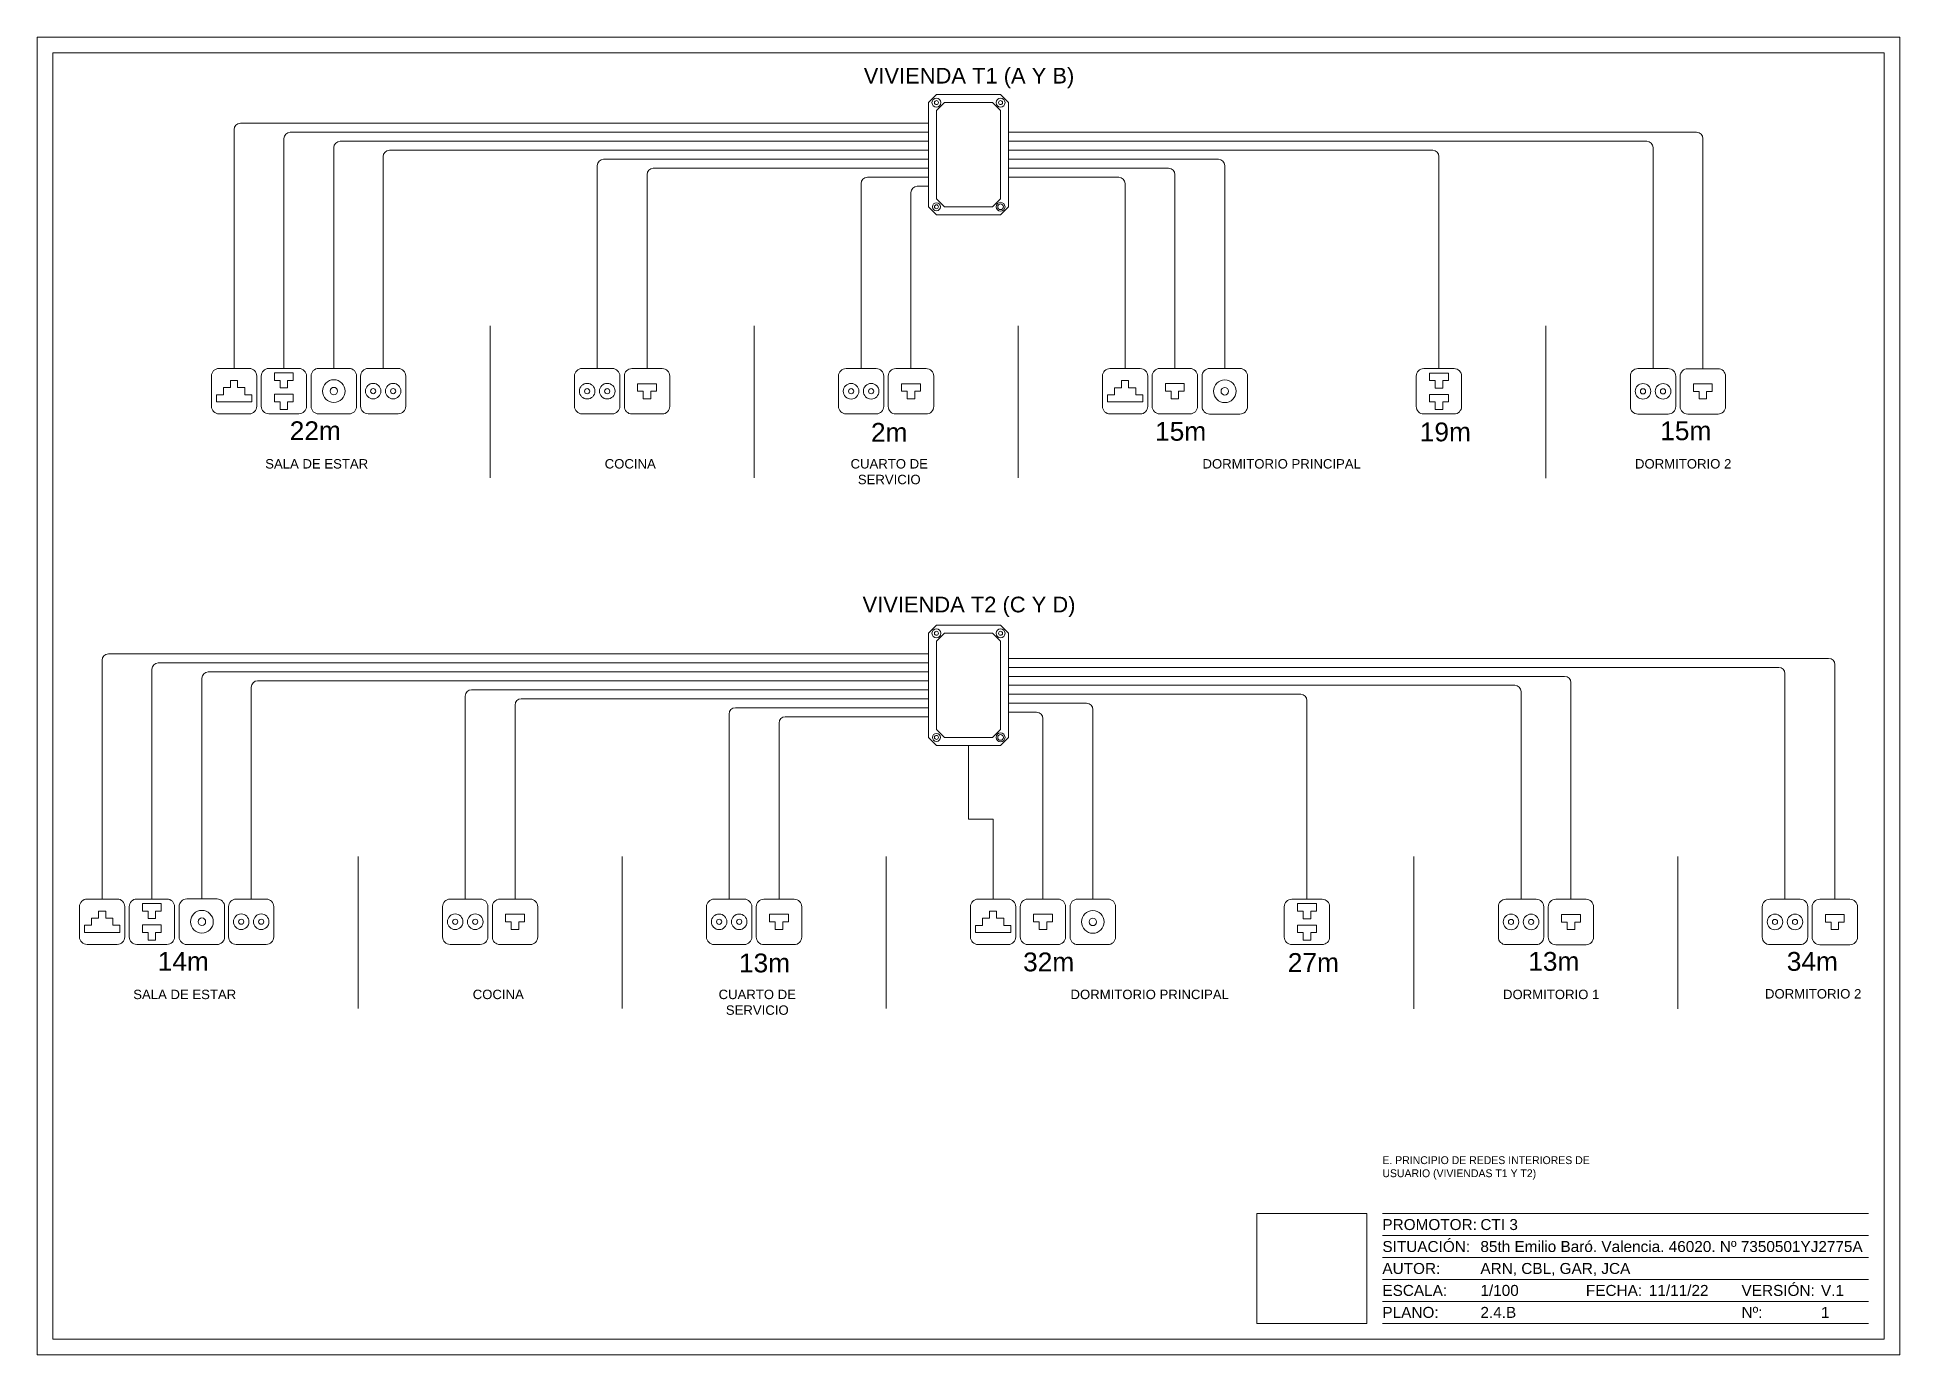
# Model space of a CAD drawing. Header units: metres. Extents: x -2 to 3328848, y -2 to 2725060.
# Drawn here: x 1664964 to 1665558, y 1360931 to 1361351 of the extents above; entities that cross this region are included whole.
import ezdxf
from ezdxf.enums import TextEntityAlignment as Align

# ---------------------------------------------------------------- set-up
doc = ezdxf.new("R2018")
doc.units = ezdxf.units.M
doc.layers.get('0').update_dxf_attribs({"color": 253, "lineweight": 0})
doc.layers.add('CAJETIN', color=7, linetype='Continuous', lineweight=0, true_color=0x000000)
for name, color, linetype, lineweight in [('ICT_INTERNA', 170, 'Continuous', 0), ('ICT_TEXTS', 210, 'Continuous', 0), ('ICT_TOMAS', 1, 'Continuous', 0)]:
    doc.layers.add(name, color=color, linetype=linetype, lineweight=lineweight)
doc.styles.add('COTA', font='arial.ttf', dxfattribs={"height": 1})
doc.styles.get("Standard").update_dxf_attribs({"font": 'arial.ttf'})
picture_1 = doc.add_image_def('image1.png', size_in_pixel=(477, 477))

msp = doc.modelspace()

# ---------------------------------------------------------------- texts
at = {"layer": 'ICT_TEXTS', "ltscale": 0.015, "attachment_point": 1, "style": 'COTA'}
for s, width, insert, char_height in [('\\pxqc;VIVIENDA T1 (A Y B)', 75.41133886968075, (1665223.444681117, 1361341.022282006), 5), ('\\pxqc;SALA DE ESTAR', 75.41133886968075, (1665015.397470653, 1361216.288524704), 3), ('\\pxqc;COCINA', 75.41133886968075, (1665115.403818312, 1361216.288524704), 3), ('\\pxqc;CUARTO DE\\PSERVICIO', 75.41133886968075, (1665198.004266372, 1361216.288524704), 3), ('\\pxqc;DORMITORIO PRINCIPAL', 154.2324279492843, (1665283.751351991, 1361216.288524704), 3), ('\\pxqc;DORMITORIO 2', 75.41133886968075, (1665451.209196931, 1361216.288524704), 3), ('\\pxqc;VIVIENDA T2 (C Y D)', 75.41133886968075, (1665223.444681117, 1361172.431733277), 5), ('\\pxqc;SALA DE ESTAR', 75.41133886968075, (1664973.307127052, 1361047.134116487), 3), ('\\pxqc;COCINA', 75.41133886968075, (1665073.313474711, 1361047.134116487), 3), ('\\pxqc;CUARTO DE\\PSERVICIO', 75.41133886968075, (1665155.913922771, 1361047.134116487), 3), ('\\pxqc;DORMITORIO PRINCIPAL', 154.2324279492843, (1665241.661008391, 1361047.134116487), 3), ('\\pxqc;DORMITORIO 1', 75.41133886968075, (1665409.11885333, 1361047.134116487), 3), ('\\pxqc;DORMITORIO 2', 75.41133886968075, (1665492.66820737, 1361047.330587527), 3)]:
    msp.add_mtext_dynamic_manual_height_columns(s, width=width, gutter_width=4, heights=[13.02400581220029], dxfattribs=dict(at, insert=insert, char_height=char_height))
at = {"layer": 'ICT_TOMAS', "ltscale": 0.015, "char_height": 6, "attachment_point": 1, "style": 'COTA'}
for s, insert in [('22m', (1665044.500231752, 1361228.330240435)), ('15m', (1665481.59194619, 1361228.317455076)), ('2m', (1665229.870638272, 1361227.819471556)), ('15m', (1665320.495254531, 1361228.150431497)), ('19m', (1665404.913867591, 1361227.958623775)), ('14m', (1665002.409888152, 1361059.175832219)), ('13m', (1665187.780294671, 1361058.66506334)), ('32m', (1665278.40491093, 1361058.996023281)), ('27m', (1665362.82352399, 1361058.804215559)), ('13m', (1665439.501602589, 1361059.16304686)), ('34m', (1665521.957110331, 1361059.16304686))]:
    msp.add_mtext_dynamic_manual_height_columns(s, width=3.810568010632977, gutter_width=4, heights=[1.343319116233424], dxfattribs=dict(at, insert=insert))

# ---------------------------------------------------------------- blocks, each defined once
blk = doc.blocks.new('*U96')
for p, q in [((-10, 45), (-165, 45)), ((-10, 38), (-165, 38)), ((-10, 31), (-165, 31)), ((-10, 24), (-165, 24)), ((-10, 17), (-165, 17)), ((-10, 10), (-165, 10))]:
    blk.add_line(p, q)
for points in [[(-594, 0), (0, 0), (0, 420), (-594, 420)], [(-589, 5), (-5, 5), (-5, 415), (-589, 415)], [(-170, 45), (-205, 45), (-205, 10), (-170, 10)]]:
    blk.add_lwpolyline(points, close=True)
for s, p in [('PROMOTOR:', (-165, 41.5)), ('SITUACIÓN:', (-165, 34.5)), ('AUTOR:', (-165, 27.5)), ('ESCALA:', (-165, 20.5)), ('FECHA:', (-100.0933067625679, 20.5)), ('VERSIÓN:', (-50.45658927222485, 20.5)), ('PLANO:', (-165, 13.5)), ('Nº:', (-50.45658927222485, 13.5))]:
    blk.add_text(s, height=3.5).set_placement(p, align=Align.MIDDLE_LEFT)
at = {"lineweight": 30, "flags": 104}
blk.add_attdef('NOMBRE_PROYECTO', text='', height=5, dxfattribs=at).set_placement((-165, 63.2749949443903), align=Align.TOP_LEFT)
for tag, p in [('PROMOTOR', (-133.740160873916, 41.5)), ('SITUACION', (-133.740160873916, 34.5)), ('AUTOR', (-133.740160873916, 27.5)), ('1/X', (-133.740160873916, 20.5)), ('XX/XX/XXXX', (-80.0246664318247, 20.5)), ('V.X', (-25.11890373795268, 20.5)), ('NOMBRE_PLANO', (-133.740160873916, 13.5)), ('X', (-25.11890373795268, 13.47751386310165))]:
    blk.add_attdef(tag, text='', height=3.5).set_placement(p, align=Align.MIDDLE_LEFT)
blk = doc.blocks.new('RTR')
for p, q in [((-0.7499999999999929, 0.3999999999999773), (-0.6499999999999915, 0.5)), ((-0.6499999999999915, 0.5), (0.6500000000000057, 0.5)), ((0.6500000000000057, 0.5), (0.7500000000000071, 0.3999999999999773)), ((-0.75, -0.3999999999999773), (-0.7499999999999929, 0.3999999999999773)), ((-0.6499999999999844, 0.2999999999999545), (-0.549999999999983, 0.3999999999999773)), ((-0.6500000000000057, -0.2999999999999545), (-0.6499999999999844, 0.2999999999999545)), ((-0.549999999999983, 0.3999999999999773), (0.5500000000000043, 0.3999999999999773)), ((0.5500000000000043, 0.3999999999999773), (0.6500000000000057, 0.2999999999999545)), ((0.6500000000000057, 0.2999999999999545), (0.6499999999999986, -0.2999999999999545)), ((0.7500000000000071, 0.3999999999999773), (0.75, -0.3999999999999773)), ((-0.75, -0.3999999999999773), (-0.6499999999999986, -0.5)), ((-0.6500000000000057, -0.2999999999999545), (-0.5500000000000043, -0.3999999999999773)), ((0.5499999999999972, -0.3999999999999773), (-0.5500000000000043, -0.3999999999999773)), ((0.6499999999999986, -0.2999999999999545), (0.5499999999999972, -0.3999999999999773)), ((0.6499999999999986, -0.5), (0.75, -0.3999999999999773)), ((0.6499999999999986, -0.5), (-0.6499999999999986, -0.5))]:
    blk.add_line(p, q)
for centre, radius in [((-0.6499999999999986, 0.3999999999999773), 0.04999999999995453), ((-0.6499999999999986, 0.3999999999999773), 0.02499999999997726), ((0.6499999999999986, 0.3999999999999773), 0.05590169943745343), ((0.6499999999999986, 0.3999999999999773), 0.02499999999997726), ((-0.6499999999999986, -0.3999999999999773), 0.05590169943750428), ((-0.6499999999999986, -0.3999999999999773), 0.03535533905935049), ((0.6499999999999986, -0.3999999999999773), 0.05590169943750428), ((0.6499999999999986, -0.3999999999999773), 0.02500000000003411)]:
    blk.add_circle(centre, radius)
blk = doc.blocks.new('Toma FIBRA')
blk.add_lwpolyline([(-0.1000000000000085, 0.1499999999999204), (0.09999999999999432, 0.1499999999999773, -0.4142135623731283), (0.1499999999999986, 0.0999999999999659), (0.1499999999999986, -0.0999999999999659, -0.414213562373095), (0.1000000000000014, -0.1500000000000341), (-0.1000000000000085, -0.1500000000000341, -0.414213562373095), (-0.1500000000000057, -0.1000000000000227), (-0.1500000000000057, 0.0999999999999659, -0.414213562373095)], format="xyb", close=True)
blk.add_lwpolyline([(-0.0234691577227544, 0.02346915772273662), (-0.07040747316825607, 0.02346915772273662), (-0.07040747316825607, -0.02346915772276505), (-0.1173457886137578, -0.02346915772276505), (-0.1173457886137578, -0.07040747316826673), (0.1173457886137507, -0.07040747316826673), (0.1173457886137507, -0.02346915772276505), (0.07040747316824897, -0.02346915772276505), (0.07040747316824897, 0.02346915772273662), (0.0234691577227473, 0.02346915772273662), (0.0234691577227473, 0.07040747316823831), (-0.0234691577227544, 0.07040747316823831)], close=True)
blk = doc.blocks.new('Toma TLCA')
blk.add_lwpolyline([(-0.1000000000000085, 0.1499999999999204), (0.09999999999999432, 0.1499999999999773, -0.4142135623731283), (0.1499999999999986, 0.0999999999999659), (0.1499999999999986, -0.0999999999999659, -0.414213562373095), (0.1000000000000014, -0.1500000000000341), (-0.1000000000000085, -0.1500000000000341, -0.414213562373095), (-0.1500000000000057, -0.1000000000000227), (-0.1500000000000057, 0.0999999999999659, -0.414213562373095)], format="xyb", close=True)
for radius in [0.07500000000004547, 0.02500000000003411]:
    blk.add_circle((0, 0), radius)
blk = doc.blocks.new('Toma INTERNET')
blk.add_lwpolyline([(-0.1000000000000085, 0.1499999999999204), (0.09999999999999432, 0.1499999999999773, -0.4142135623731283), (0.1499999999999986, 0.0999999999999659), (0.1499999999999986, -0.0999999999999659, -0.414213562373095), (0.1000000000000014, -0.1500000000000341), (-0.1000000000000085, -0.1500000000000341, -0.414213562373095), (-0.1500000000000057, -0.1000000000000227), (-0.1500000000000057, 0.0999999999999659, -0.414213562373095)], format="xyb", close=True)
for points in [[(0.04999999999999361, 0.1208288975078992), (-0.05000000000000782, 0.1208288975078992), (-0.06250000000001066, 0.1208288975078992), (-0.06250000000000355, 0.0708288975080015), (-0.05000000000000782, 0.07082889750794466), (-0.02500000000000213, 0.07082889750794466), (-0.02500000000000213, 0.02082889750793329), (0.02499999999999503, 0.02082889750793329), (0.02499999999999503, 0.07082889750794466), (0.04999999999999361, 0.07082889750794466), (0.04999999999999361, 0.07082889750794466), (0.06249999999999645, 0.0708288975080015), (0.06249999999998934, 0.1208288975078992)], [(0.04999999999999716, -0.02082889750796171), (-0.05000000000000426, -0.02082889750796171), (-0.0625000000000071, -0.02082889750796171), (-0.0625, -0.0708288975078594), (-0.05000000000000426, -0.07082889750791624), (-0.02499999999999858, -0.07082889750791624), (-0.02499999999999858, -0.1208288975079276), (0.02499999999999858, -0.1208288975079276), (0.02499999999999858, -0.07082889750791624), (0.04999999999999716, -0.07082889750791624), (0.04999999999999716, -0.07082889750791624), (0.0625, -0.0708288975078594), (0.06249999999999289, -0.02082889750796171)]]:
    blk.add_lwpolyline(points, close=True)
blk = doc.blocks.new('TOMA TV')
blk.add_lwpolyline([(-0.1000000000000085, 0.1499999999999204), (0.09999999999999432, 0.1499999999999773, -0.4142135623731283), (0.1499999999999986, 0.0999999999999659), (0.1499999999999986, -0.0999999999999659, -0.414213562373095), (0.1000000000000014, -0.1500000000000341), (-0.1000000000000085, -0.1500000000000341, -0.414213562373095), (-0.1500000000000057, -0.1000000000000227), (-0.1500000000000057, 0.0999999999999659, -0.414213562373095)], format="xyb", close=True)
for centre, radius in [((-0.0663150679774205, -1.420738526825005e-14), 0.05153002220894185), ((-0.0663150679774205, -1.420738526825005e-14), 0.0171766740696603), ((0.06631506797741339, -1.421432416215396e-14), 0.05153002220894185), ((0.06631506797741339, -1.421432416215396e-14), 0.0171766740696603)]:
    blk.add_circle(centre, radius)
blk = doc.blocks.new('Toma TFN')
for p, q in [((-0.0625, 0.04999999999995453), (-0.05000000000000426, 0.04999999999995453)), ((-0.0625000000000071, 0), (-0.0625000000000071, 0.04999999999995453)), ((-0.05000000000000426, 0), (-0.0625, 5.684341886080801e-14)), ((-0.05000000000000426, 0.04999999999995453), (0.04999999999999716, 0.04999999999995453)), ((-0.02499999999999858, 0), (-0.05000000000000426, 0)), ((-0.02499999999999858, -0.05000000000001137), (-0.02499999999999858, 0)), ((0.02499999999999858, 0), (0.02499999999999858, -0.05000000000001137)), ((0.04999999999999716, 0), (0.02499999999999858, 0)), ((0.04999999999999716, 0.04999999999995453), (0.0625, 0.04999999999995453)), ((0.0625, 5.684341886080801e-14), (0.04999999999999716, 0)), ((0.04999999999999716, 0), (0.04999999999999716, 0)), ((0.06249999999999289, 0), (0.06249999999999289, 0.04999999999995453)), ((0.02499999999999858, -0.05000000000001137), (-0.02499999999999858, -0.05000000000001137))]:
    blk.add_line(p, q)
blk.add_lwpolyline([(-0.1000000000000085, 0.1499999999999204), (0.09999999999999432, 0.1499999999999773, -0.4142135623731283), (0.1499999999999986, 0.0999999999999659), (0.1499999999999986, -0.0999999999999659, -0.414213562373095), (0.1000000000000014, -0.1500000000000341), (-0.1000000000000085, -0.1500000000000341, -0.414213562373095), (-0.1500000000000057, -0.1000000000000227), (-0.1500000000000057, 0.0999999999999659, -0.414213562373095)], format="xyb", close=True)

# ---------------------------------------------------------------- linework, layer by layer
at = {"layer": 'ICT_INTERNA'}
for p, q in [((1665248.216337052, 1361323.355047003), (1665028.770169247, 1361323.355047003)), ((1665026.770169247, 1361245.190815456), (1665026.770169247, 1361321.355047003)), ((1665042.635061191, 1361245.187002216), (1665042.635061191, 1361318.488685071)), ((1665248.216337052, 1361320.488685071), (1665044.635061191, 1361320.488685071)), ((1665248.216337052, 1361317.622323139), (1665060.575697538, 1361317.622323139)), ((1665273.755548007, 1361320.488685071), (1665493.196307899, 1361320.488685071)), ((1665273.755548008, 1361317.622323138), (1665477.298378617, 1361317.622323138)), ((1665495.196307899, 1361245.112944379), (1665495.196307899, 1361318.488685071)), ((1665058.575697538, 1361245.20772044), (1665058.575697538, 1361315.622323139)), ((1665074.306812874, 1361245.170793212), (1665074.306812874, 1361312.755961207)), ((1665248.216337052, 1361314.755961207), (1665076.306812874, 1361314.755961207)), ((1665248.216337052, 1361311.889599274), (1665144.563658246, 1361311.889599274)), ((1665273.755548008, 1361314.755961206), (1665409.02532424, 1361314.755961206)), ((1665273.755548008, 1361311.889599274), (1665340.731172624, 1361311.889599274)), ((1665411.02532424, 1361245.136897333), (1665411.02532424, 1361312.755961206)), ((1665479.298378617, 1361245.128022021), (1665479.298378617, 1361315.622323138)), ((1665142.563658246, 1361245.176331515), (1665142.563658246, 1361309.889599274)), ((1665158.461587528, 1361245.161253873), (1665158.461587528, 1361307.023237342)), ((1665248.216337052, 1361309.023237342), (1665160.461587528, 1361309.023237342)), ((1665248.216337052, 1361306.15687541), (1665228.744345448, 1361306.15687541)), ((1665273.755548008, 1361309.023237342), (1665324.799292452, 1361309.023237342)), ((1665273.755548008, 1361306.15687541), (1665308.925644332, 1361306.15687541)), ((1665326.799292452, 1361245.169951366), (1665326.799292452, 1361307.023237342)), ((1665342.731172624, 1361245.172209871), (1665342.731172624, 1361309.889599274)), ((1665226.744345448, 1361245.163967579), (1665226.744345448, 1361304.15687541)), ((1665242.642274729, 1361245.148889937), (1665242.642274729, 1361301.290513478)), ((1665248.216337052, 1361303.290513478), (1665244.642274729, 1361303.290513478)), ((1665310.925644332, 1361245.155304887), (1665310.925644332, 1361304.15687541)), ((1664984.679825646, 1361076.03640724), (1664984.679825646, 1361152.200638786)), ((1665248.216337052, 1361154.200638786), (1664986.679825646, 1361154.200638786)), ((1665248.216337052, 1361151.334276854), (1665002.54471759, 1361151.334276854)), ((1665273.755548007, 1361152.76745782), (1665535.286651499, 1361152.76745782)), ((1665000.54471759, 1361076.032594), (1665000.54471759, 1361149.334276854)), ((1665016.485353937, 1361076.053312224), (1665016.485353937, 1361146.467914922)), ((1665248.216337052, 1361148.467914922), (1665018.485353937, 1361148.467914922)), ((1665248.216337052, 1361145.60155299), (1665034.216469273, 1361145.60155299)), ((1665273.755548007, 1361149.901095888), (1665519.388722217, 1361149.901095888)), ((1665273.755548007, 1361147.034733956), (1665451.105964298, 1361147.034733956)), ((1665521.388722217, 1361075.973613804), (1665521.388722217, 1361147.901095888)), ((1665537.286651499, 1361075.958536163), (1665537.286651499, 1361150.76745782)), ((1665032.216469273, 1361076.016384995), (1665032.216469273, 1361143.60155299)), ((1665100.473314645, 1361076.021923298), (1665100.473314645, 1361140.735191058)), ((1665248.216337052, 1361142.735191058), (1665102.473314645, 1361142.735191058)), ((1665248.216337052, 1361139.868829126), (1665118.371243927, 1361139.868829126)), ((1665273.755548007, 1361144.168372024), (1665435.208035016, 1361144.168372024)), ((1665273.755548007, 1361141.302010092), (1665366.934980639, 1361141.302010092)), ((1665368.934980639, 1361075.982489116), (1665368.934980639, 1361139.302010092)), ((1665437.208035016, 1361075.973613804), (1665437.208035016, 1361142.168372024)), ((1665453.105964298, 1361075.958536163), (1665453.105964298, 1361145.034733956)), ((1665116.371243927, 1361076.006845657), (1665116.371243927, 1361137.868829126)), ((1665184.654001847, 1361076.009559362), (1665184.654001847, 1361135.002467194)), ((1665248.216337052, 1361137.002467194), (1665186.654001847, 1361137.002467194)), ((1665248.216337052, 1361134.136105262), (1665202.551931129, 1361134.136105262)), ((1665273.755548007, 1361138.43564816), (1665298.640829023, 1361138.43564816)), ((1665273.755548007, 1361135.569286227), (1665282.708948851, 1361135.569286227)), ((1665284.708948851, 1361076.015543149), (1665284.708948851, 1361133.569286227)), ((1665300.640829023, 1361076.017801655), (1665300.640829023, 1361136.43564816)), ((1665200.551931129, 1361075.994481721), (1665200.551931129, 1361132.136105262))]:
    msp.add_line(p, q, dxfattribs=at)
msp.add_lwpolyline([(1665268.835300731, 1361076.000896671), (1665268.835300731, 1361097.066016741), (1665268.835300731, 1361101.548714075), (1665260.98594253, 1361101.548714076), (1665260.98594253, 1361125.013963807)], dxfattribs=at)
for centre, start, end in [((1665028.770169247, 1361321.355047003), 90, 180), ((1665044.635061191, 1361318.488685071), 90, 180), ((1665060.575697538, 1361315.622323139), 90, 180), ((1665477.298378617, 1361315.622323138), 0, 90), ((1665493.196307899, 1361318.488685071), 0, 90), ((1665076.306812874, 1361312.755961207), 90, 180), ((1665144.563658246, 1361309.889599274), 90, 180), ((1665340.731172624, 1361309.889599274), 0, 90), ((1665409.02532424, 1361312.755961206), 0, 90), ((1665160.461587528, 1361307.023237342), 90, 180), ((1665228.744345448, 1361304.15687541), 90, 180), ((1665308.925644332, 1361304.15687541), 0, 90), ((1665324.799292452, 1361307.023237342), 0, 90), ((1665244.642274729, 1361301.290513478), 90, 180), ((1664986.679825646, 1361152.200638786), 90, 180), ((1665002.54471759, 1361149.334276854), 90, 180), ((1665535.286651499, 1361150.76745782), 0, 90), ((1665018.485353937, 1361146.467914922), 90, 180), ((1665034.216469273, 1361143.60155299), 90, 180), ((1665451.105964298, 1361145.034733956), 0, 90), ((1665519.388722217, 1361147.901095888), 0, 90), ((1665102.473314645, 1361140.735191058), 90, 180), ((1665118.371243927, 1361137.868829126), 90, 180), ((1665366.934980639, 1361139.302010092), 0, 90), ((1665435.208035016, 1361142.168372024), 0, 90), ((1665186.654001847, 1361135.002467194), 90, 180), ((1665202.551931129, 1361132.136105262), 90, 180), ((1665282.708948851, 1361133.569286227), 0, 90), ((1665298.640829023, 1361136.43564816), 0, 90)]:
    msp.add_arc(centre, 2, start, end, dxfattribs=at)
at = {"layer": 'ICT_TEXTS'}
for p, q in [((1665108.425289085, 1361210.313606823), (1665108.425289085, 1361258.792253953)), ((1665192.605976287, 1361210.313606823), (1665192.605976287, 1361258.792253953)), ((1665276.786663488, 1361210.313606823), (1665276.786663488, 1361258.792253953)), ((1665445.148037891, 1361210.242703052), (1665445.148037891, 1361258.721350182)), ((1665066.334945485, 1361041.159198606), (1665066.334945485, 1361089.637845736)), ((1665150.515632686, 1361041.159198606), (1665150.515632686, 1361089.637845736)), ((1665234.696319887, 1361041.159198606), (1665234.696319887, 1361089.637845736)), ((1665403.05769429, 1361041.088294835), (1665403.05769429, 1361089.566941965)), ((1665487.238381492, 1361041.088294835), (1665487.238381492, 1361089.566941965))]:
    msp.add_line(p, q, dxfattribs=at)

# ---------------------------------------------------------------- block references
at = {"layer": 'CAJETIN'}
ref = msp.add_blockref('*U96', (1665557.98594253, 1360930.767334062), dxfattribs=at)
lines = msp.add_mtext('E. PRINCIPIO DE REDES INTERIORES DE\\PUSUARIO (VIVIENDAS T1 Y T2)', dxfattribs={"layer": '0', "insert": (1665392.98594253, 1360994.042329006), "char_height": 2.5, "attachment_point": 1})
ref.add_attrib('NOMBRE_PROYECTO', '', (1665392.98594253, 1360994.042329006), dxfattribs={"flags": 104}).embed_mtext(lines)
ref.add_attrib('PROMOTOR', 'CTI 3', dxfattribs={"layer": '0', "height": 3.5}).set_placement((1665424.245781656, 1360972.267334062), align=Align.MIDDLE_LEFT)
ref.add_attrib('SITUACION', '85th Emilio Baró. Valencia. 46020. Nº 7350501YJ2775A', dxfattribs={"layer": '0', "height": 3.5}).set_placement((1665424.245781656, 1360965.267334062), align=Align.MIDDLE_LEFT)
ref.add_attrib('AUTOR', 'ARN, CBL, GAR, JCA', dxfattribs={"layer": '0', "height": 3.5}).set_placement((1665424.245781656, 1360958.267334062), align=Align.MIDDLE_LEFT)
ref.add_attrib('1/X', '1/100', dxfattribs={"layer": '0', "height": 3.5}).set_placement((1665424.245781656, 1360951.267334062), align=Align.MIDDLE_LEFT)
ref.add_attrib('NOMBRE_PLANO', '2.4.B', dxfattribs={"layer": '0', "height": 3.5}).set_placement((1665424.245781656, 1360944.267334062), align=Align.MIDDLE_LEFT)
ref.add_attrib('XX/XX/XXXX', '11/11/22', dxfattribs={"layer": '0', "height": 3.5}).set_placement((1665477.961276098, 1360951.267334062), align=Align.MIDDLE_LEFT)
ref.add_attrib('V.X', 'V.1', dxfattribs={"layer": '0', "height": 3.5}).set_placement((1665532.867038792, 1360951.267334062), align=Align.MIDDLE_LEFT)
ref.add_attrib('X', '1', dxfattribs={"layer": '0', "height": 3.5}).set_placement((1665532.867038792, 1360944.244847925), align=Align.MIDDLE_LEFT)
at = {"layer": 'ICT_INTERNA', "xscale": 25.53921095530192, "yscale": 25.53921095530192, "zscale": 25.53921095530192, "rotation": 90}
for p in [(1665260.98594253, 1361313.32278024), (1665260.98594253, 1361144.168372024)]:
    msp.add_blockref('RTR', p, dxfattribs=at)
at = {"layer": 'ICT_TOMAS'}
for name, p, xscale, yscale, zscale in [('Toma FIBRA', (1665026.770169247, 1361237.957460051), 48.22236936832557, 48.22236936832557, 48.22236936832557), ('Toma INTERNET', (1665042.635061191, 1361237.957942439), 48.19373184548355, 48.19373184548355, 48.19373184548355), ('Toma TLCA', (1665058.575697538, 1361237.953879479), 48.35893974031478, 48.35893974031478, 48.35893974031478), ('TOMA TV', (1665074.306812874, 1361237.957942439), 48.08567181518394, 48.08567181518394, 48.08567181518394), ('TOMA TV', (1665142.563658246, 1361237.943587793), 48.21829147973803, 48.21829147973803, 48.21829147973803), ('Toma TFN', (1665158.461587528, 1361237.922490554), 48.25842212935206, 48.25842212935206, 48.25842212935206), ('TOMA TV', (1665226.744345448, 1361237.931223857), 48.21829147973803, 48.21829147973803, 48.21829147973803), ('Toma TFN', (1665242.642274729, 1361237.910126618), 48.25842212935206, 48.25842212935206, 48.25842212935206), ('Toma FIBRA', (1665310.925644332, 1361237.921949482), 48.22236936832557, 48.22236936832557, 48.22236936832557), ('Toma TFN', (1665326.799292452, 1361237.931188046), 48.25842212935206, 48.25842212935206, 48.25842212935206), ('Toma TLCA', (1665342.731172624, 1361237.91836891), 48.35893974031478, 48.35893974031478, 48.35893974031478), ('Toma INTERNET', (1665411.02532424, 1361237.907837556), 48.19373184548355, 48.19373184548355, 48.19373184548355), ('TOMA TV', (1665479.298378617, 1361237.895278299), 48.21829147973803, 48.21829147973803, 48.21829147973803), ('Toma TFN', (1665495.196307899, 1361237.87418106), 48.25842212935206, 48.25842212935206, 48.25842212935206), ('Toma FIBRA', (1664984.679825646, 1361068.803051834), 48.22236936832557, 48.22236936832557, 48.22236936832557), ('Toma INTERNET', (1665000.54471759, 1361068.803534223), 48.19373184548355, 48.19373184548355, 48.19373184548355), ('Toma TLCA', (1665016.485353937, 1361068.799471263), 48.35893974031478, 48.35893974031478, 48.35893974031478), ('TOMA TV', (1665032.216469273, 1361068.803534223), 48.08567181518394, 48.08567181518394, 48.08567181518394), ('TOMA TV', (1665100.473314645, 1361068.789179577), 48.21829147973803, 48.21829147973803, 48.21829147973803), ('Toma TFN', (1665116.371243927, 1361068.768082337), 48.25842212935206, 48.25842212935206, 48.25842212935206), ('TOMA TV', (1665184.654001847, 1361068.776815641), 48.21829147973803, 48.21829147973803, 48.21829147973803), ('Toma TFN', (1665200.551931129, 1361068.755718401), 48.25842212935206, 48.25842212935206, 48.25842212935206), ('Toma FIBRA', (1665268.835300731, 1361068.767541266), 48.22236936832557, 48.22236936832557, 48.22236936832557), ('Toma TFN', (1665284.708948851, 1361068.77677983), 48.25842212935206, 48.25842212935206, 48.25842212935206), ('Toma TLCA', (1665300.640829023, 1361068.763960694), 48.35893974031478, 48.35893974031478, 48.35893974031478), ('Toma INTERNET', (1665368.934980639, 1361068.75342934), 48.19373184548355, 48.19373184548355, 48.19373184548355), ('TOMA TV', (1665437.208035016, 1361068.740870083), 48.21829147973803, 48.21829147973803, 48.21829147973803), ('Toma TFN', (1665453.105964298, 1361068.719772843), 48.25842212935206, 48.25842212935206, 48.25842212935206), ('TOMA TV', (1665521.388722217, 1361068.740870083), 48.21829147973803, 48.21829147973803, 48.21829147973803), ('Toma TFN', (1665537.286651499, 1361068.719772843), 48.25842212935206, 48.25842212935206, 48.25842212935206)]:
    msp.add_blockref(name, p, dxfattribs=dict(at, xscale=xscale, yscale=yscale, zscale=zscale))

msp.set_redraw_order([(e.dxf.handle, doc.entitydb.next_handle()) for e in msp.query("TEXT MTEXT ATTDEF DIMENSION ARC_DIMENSION")])  # texts and dimensions are drawn at this point

# ---------------------------------------------------------------- pictures from other files: only their frames are drawn
image = msp.add_image(picture_1, insert=(1665352.98594253, 1360940.767334062), size_in_units=(35, 35))
image.dxf.flags = 7

doc.saveas('drawing.dxf')
